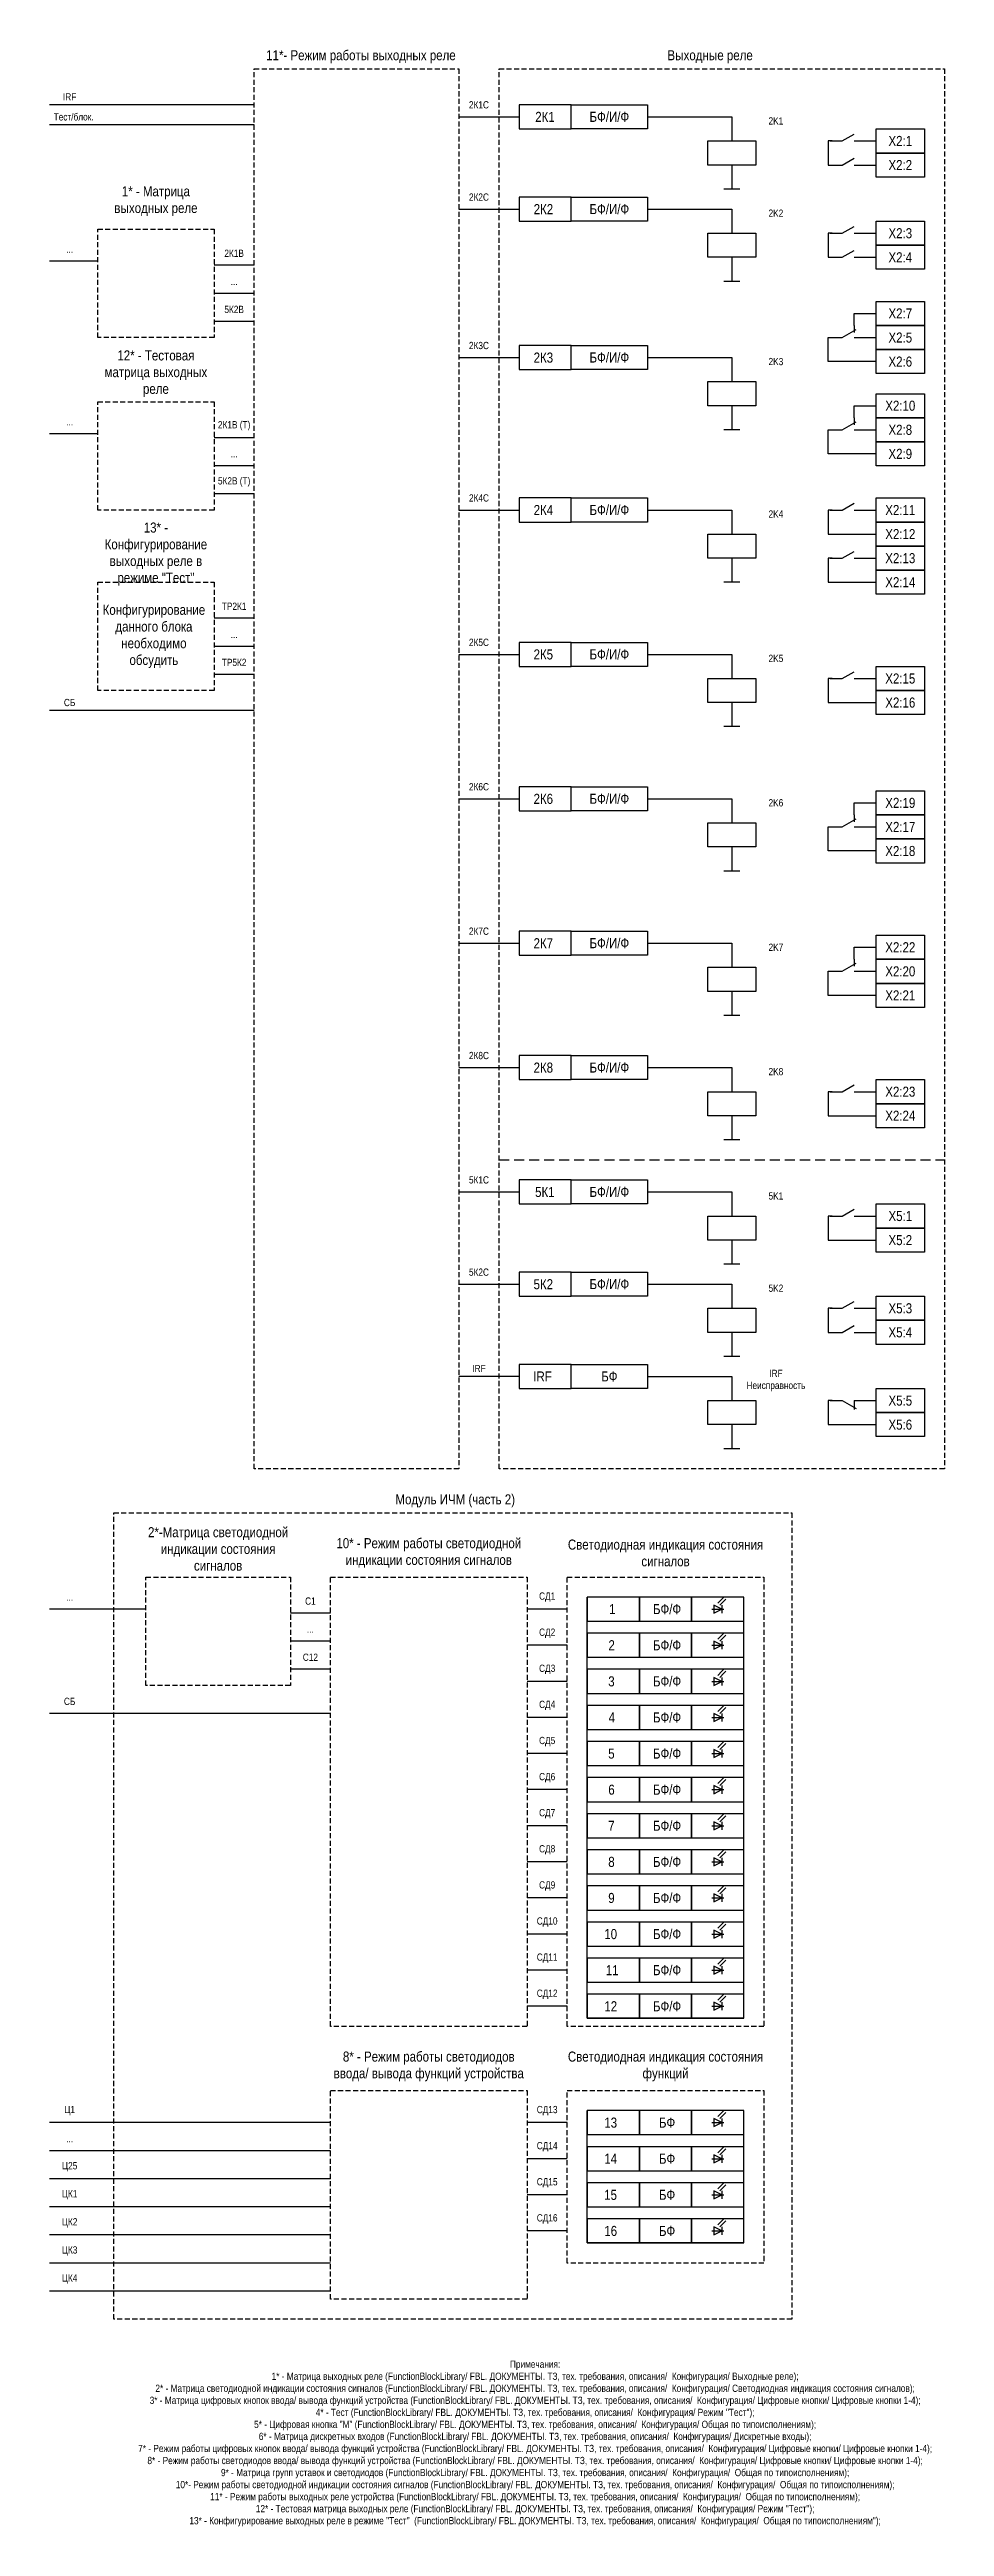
# Model space of a CAD drawing. Header units: millimetres. Extents: x -6343 to 676, y -1039 to 887.
# Drawn here: x -5547 to -5324, y -146 to 472 of the extents above; entities that cross this region are included whole.
import ezdxf
from ezdxf.enums import TextEntityAlignment as Align

# ---------------------------------------------------------------- set-up
doc = ezdxf.new("R2010")
doc.units = ezdxf.units.MM
doc.linetypes.add('штриховая2', pattern=[0.375, 0.25, -0.125])
doc.layers.add('Основная', color=7, linetype='Continuous')
doc.styles.add('1.8_Gost_RD', font='ARIALN.TTF', dxfattribs={"height": 1.8})
doc.styles.add('2.5_Gost_RD', font='ARIALN.TTF', dxfattribs={"height": 2.5})
doc.styles.add('Вывод', font='ARIALN.TTF', dxfattribs={"height": 2.5})
doc.styles.add('Компонент', font='ARIALN.TTF', dxfattribs={"height": 3.5})

msp = doc.modelspace()

# ---------------------------------------------------------------- texts
at = {"ltscale": 100, "attachment_point": 5}
for s, insert, char_height, width, style in [('\\pi2.19125;{\\C7;11*- Режим работы выходных реле}', (-5470.5, 470), 2.5, 51, '2.5_Gost_RD'), ('\\pi2.19125;{\\C7;Выходные реле}', (-5383.5, 470), 2.5, 51, '2.5_Gost_RD'), ('IRF', (-5542, 460), 1.8, 9, '1.8_Gost_RD'), ('2К1С', (-5440, 458), 1.8, 9, '1.8_Gost_RD'), ('Тест/блок.', (-5541, 455), 1.8, 9, '1.8_Gost_RD'), ('{\\C7;БФ/И/Ф}', (-5407.5, 455), 2.5, 19, '2.5_Gost_RD'), ('2K1', (-5366, 454), 1.8, 18.5, '1.8_Gost_RD'), ('1* - Матрица выходных реле', (-5520.5, 434), 2.5, 29, '2.5_Gost_RD'), ('2К2С', (-5440, 435), 1.8, 9, '1.8_Gost_RD'), ('{\\C7;БФ/И/Ф}', (-5407.5, 432), 2.5, 19, '2.5_Gost_RD'), ('2K2', (-5366, 431), 1.8, 18.5, '1.8_Gost_RD'), ('...', (-5542, 422), 1.8, 9, '1.8_Gost_RD'), ('2К1В', (-5501, 421), 1.8, 9, '1.8_Gost_RD'), ('5К2В', (-5501, 407), 1.8, 9, '1.8_Gost_RD'), ('...', (-5501, 414), 1.8, 9, '1.8_Gost_RD'), ('12* - Тестовая матрица выходных реле', (-5520.5, 391), 2.5, 29, '2.5_Gost_RD'), ('2К3С', (-5440, 398), 1.8, 9, '1.8_Gost_RD'), ('{\\C7;БФ/И/Ф}', (-5407.5, 395), 2.5, 25.2291, '2.5_Gost_RD'), ('2K3', (-5366, 394), 1.8, 18.5, '1.8_Gost_RD'), ('...', (-5542, 379), 1.8, 9, '1.8_Gost_RD'), ('2К1В (Т)', (-5501, 378), 1.8, 9, '1.8_Gost_RD'), ('5К2В (Т)', (-5501, 364), 1.8, 12.3385, '1.8_Gost_RD'), ('...', (-5501, 371), 1.8, 9, '1.8_Gost_RD'), ('2К4С', (-5440, 360), 1.8, 9, '1.8_Gost_RD'), ('{\\C7;БФ/И/Ф}', (-5407.5, 357), 2.5, 19, '2.5_Gost_RD'), ('2K4', (-5366, 356), 1.8, 18.5, '1.8_Gost_RD'), ('2К5С', (-5440, 324), 1.8, 9, '1.8_Gost_RD'), ('{\\C7;БФ/И/Ф}', (-5407.5, 321), 2.5, 19, '2.5_Gost_RD'), ('2K5', (-5366, 320), 1.8, 18.5, '1.8_Gost_RD'), ('СБ', (-5542, 309), 1.8, 9, '1.8_Gost_RD'), ('2К6С', (-5440, 288), 1.8, 9, '1.8_Gost_RD'), ('{\\C7;БФ/И/Ф}', (-5407.5, 285), 2.5, 19, '2.5_Gost_RD'), ('2K6', (-5366, 284), 1.8, 18.5, '1.8_Gost_RD'), ('2К7С', (-5440, 252), 1.8, 9, '1.8_Gost_RD'), ('{\\C7;БФ/И/Ф}', (-5407.5, 249), 2.5, 19, '2.5_Gost_RD'), ('2K7', (-5366, 248), 1.8, 18.5, '1.8_Gost_RD'), ('2К8С', (-5440, 221), 1.8, 9, '1.8_Gost_RD'), ('{\\C7;БФ/И/Ф}', (-5407.5, 218), 2.5, 19, '2.5_Gost_RD'), ('2K8', (-5366, 217), 1.8, 18.5, '1.8_Gost_RD'), ('5К1С', (-5440, 190), 1.8, 9, '1.8_Gost_RD'), ('{\\C7;БФ/И/Ф}', (-5407.5, 187), 2.5, 19, '2.5_Gost_RD'), ('5K1', (-5366, 186), 1.8, 18.5, '1.8_Gost_RD'), ('5К2С', (-5440, 167), 1.8, 9, '1.8_Gost_RD'), ('{\\C7;БФ/И/Ф}', (-5407.5, 164), 2.5, 19, '2.5_Gost_RD'), ('5K2', (-5366, 163), 1.8, 18.5, '1.8_Gost_RD'), ('IRF', (-5440, 143), 1.8, 9, '1.8_Gost_RD'), ('{\\C7;БФ}', (-5407.5, 141), 2.5, 19, '2.5_Gost_RD'), ('IRF\\PНеисправность', (-5366, 140), 1.8, 18.5, '1.8_Gost_RD'), ('\\pi2.19125;{\\C7;Модуль ИЧМ (часть 2)}', (-5447, 110), 2.5, 170, '2.5_Gost_RD'), ('{\\C7;2*-Матрица светодиодной индикации состояния сигналов}', (-5505, 98), 2.5, 36, '2.5_Gost_RD'), ('{\\C7;10* - Режим работы светодиодной индикации состояния сигналов}', (-5452.5, 97), 2.5, 49, '2.5_Gost_RD'), ('{\\C7;Светодиодная индикация состояния сигналов}', (-5393.5, 97), 2.5, 49, '2.5_Gost_RD'), ('СД1', (-5423, 86), 1.8, 9, '1.8_Gost_RD'), ('...', (-5542, 86), 1.8, 9, '1.8_Gost_RD'), ('С1', (-5482, 85), 1.8, 9, '1.8_Gost_RD'), ('...', (-5482, 78), 1.8, 9, '1.8_Gost_RD'), ('СД2', (-5423, 77), 1.8, 9, '1.8_Gost_RD'), ('С12', (-5482, 71), 1.8, 9, '1.8_Gost_RD'), ('СД3', (-5423, 68), 1.8, 9, '1.8_Gost_RD'), ('СБ', (-5542, 60), 1.8, 9, '1.8_Gost_RD'), ('СД4', (-5423, 59), 1.8, 9, '1.8_Gost_RD'), ('СД5', (-5423, 50), 1.8, 9, '1.8_Gost_RD'), ('СД6', (-5423, 41), 1.8, 9, '1.8_Gost_RD'), ('СД7', (-5423, 32), 1.8, 9, '1.8_Gost_RD'), ('СД8', (-5423, 23), 1.8, 9, '1.8_Gost_RD'), ('СД9', (-5423, 14), 1.8, 9, '1.8_Gost_RD'), ('СД10', (-5423, 5), 1.8, 9, '1.8_Gost_RD'), ('СД11', (-5423, -4), 1.8, 9, '1.8_Gost_RD'), ('СД12', (-5423, -13), 1.8, 9, '1.8_Gost_RD'), ('{\\C7;8* - Режим работы светодиодов ввода/ вывода функций устройства}', (-5452.5, -31), 2.5, 49, '2.5_Gost_RD'), ('{\\C7;Светодиодная индикация состояния функций}', (-5393.5, -31), 2.5, 49, '2.5_Gost_RD'), ('Ц1', (-5542, -42), 1.8, 9, '1.8_Gost_RD'), ('СД13', (-5423, -42), 1.8, 9, '1.8_Gost_RD'), ('Ц25', (-5542, -56), 1.8, 9, '1.8_Gost_RD'), ('...', (-5542, -49), 1.8, 9, '1.8_Gost_RD'), ('СД14', (-5423, -51), 1.8, 9, '1.8_Gost_RD'), ('СД15', (-5423, -60), 1.8, 9, '1.8_Gost_RD'), ('ЦК1', (-5542, -63), 1.8, 9, '1.8_Gost_RD'), ('СД16', (-5423, -69), 1.8, 9, '1.8_Gost_RD'), ('ЦК2', (-5542, -70), 1.8, 9, '1.8_Gost_RD'), ('ЦК3', (-5542, -77), 1.8, 9, '1.8_Gost_RD'), ('ЦК4', (-5542, -84), 1.8, 9, '1.8_Gost_RD'), ('Примечания:\\P1* - Матрица выходных реле (FunctionBlockLibrary/ FBL. ДОКУМЕНТЫ. ТЗ, тех. требования, описания/  Конфигурация/ Выходные реле);\\P2* - Матрица светодиодной индикации состояния сигналов (FunctionBlockLibrary/ FBL. ДОКУМЕНТЫ. ТЗ, тех. требования, описания/  Конфигурация/ Светодиодная индикация состояния сигналов);\\P{\\C7;3* - Матрица цифровых кнопок ввода/ вывода функций устройства }(FunctionBlockLibrary/ FBL. ДОКУМЕНТЫ. ТЗ, тех. требования, описания/  Конфигурация/ Цифровые кнопки/ Цифровые кнопки 1-4);\\P{\\C7;4* - Тест }(FunctionBlockLibrary/ FBL. ДОКУМЕНТЫ. ТЗ, тех. требования, описания/  Конфигурация/ Режим "Тест");\\P{\\C7;5* - Цифровая кнопка "М" }(FunctionBlockLibrary/ FBL. ДОКУМЕНТЫ. ТЗ, тех. требования, описания/  Конфигурация/ Общая по типоисполнениям);\\P{\\C7;6* - Матрица дискретных входов }(FunctionBlockLibrary/ FBL. ДОКУМЕНТЫ. ТЗ, тех. требования, описания/  Конфигурация/ Дискретные входы);\\P{\\C7;7* - Режим работы цифровых кнопок ввода/ вывода функций устройства }(FunctionBlockLibrary/ FBL. ДОКУМЕНТЫ. ТЗ, тех. требования, описания/  Конфигурация/ Цифровые кнопки/ Цифровые кнопки 1-4);\\P{\\C7;8* - Режим работы светодиодов ввода/ вывода функций устройства }(FunctionBlockLibrary/ FBL. ДОКУМЕНТЫ. ТЗ, тех. требования, описания/  Конфигурация/ Цифровые кнопки/ Цифровые кнопки 1-4);\\P{\\C7;9* - Матрица групп уставок и светодиодов }(FunctionBlockLibrary/ FBL. ДОКУМЕНТЫ. ТЗ, тех. требования, описания/  Конфигурация/  Общая по типоисполнениям);\\P10*- {\\C7;Режим работы светодиодной индикации состояния сигналов }(FunctionBlockLibrary/ FBL. ДОКУМЕНТЫ. ТЗ, тех. требования, описания/  Конфигурация/  Общая по типоисполнениям);\\P11* {\\C7;- Режим работы выходных реле устройства }(FunctionBlockLibrary/ FBL. ДОКУМЕНТЫ. ТЗ, тех. требования, описания/  Конфигурация/  Общая по типоисполнениям);\\P12* - Тестовая матрица выходных реле (FunctionBlockLibrary/ FBL. ДОКУМЕНТЫ. ТЗ, тех. требования, описания/  Конфигурация/ Режим "Тест");\\P13* - Конфигурирование выходных реле в режиме "Тест"  (FunctionBlockLibrary/ FBL. ДОКУМЕНТЫ. ТЗ, тех. требования, описания/  Конфигурация/  Общая по типоисполнениям");', (-5426, -125), 1.8, 206, '1.8_Gost_RD')]:
    msp.add_mtext(s, dxfattribs=dict(at, insert=insert, char_height=char_height, width=width, style=style))
at = {"color": 1, "ltscale": 100, "attachment_point": 5}
for s, insert, char_height, width, style in [('13* - Конфигурирование выходных реле в режиме "Тест"', (-5520.5, 346), 2.5, 32.2051, '2.5_Gost_RD'), ('ТР2К1', (-5501, 333), 1.8, 9, '1.8_Gost_RD'), ('...', (-5501, 326), 1.8, 9, '1.8_Gost_RD'), ('ТР5К2', (-5501, 319), 1.8, 9, '1.8_Gost_RD')]:
    msp.add_mtext(s, dxfattribs=dict(at, insert=insert, char_height=char_height, width=width, style=style))
at = {"color": 2, "ltscale": 100, "insert": (-5521, 325.5), "char_height": 2.5, "width": 28, "attachment_point": 5, "style": '2.5_Gost_RD'}
msp.add_mtext('Конфигурирование данного блока необходимо обсудить', dxfattribs=at)
at = {"layer": 'Основная', "style": 'Вывод'}
for tag, p in [('X2:1', (-5335, 449)), ('X2:2', (-5335, 443)), ('X2:3', (-5335, 426)), ('X2:4', (-5335, 420)), ('X2:7', (-5335, 406)), ('X2:5', (-5335, 400)), ('X2:6', (-5335, 394)), ('X2:10', (-5335, 383)), ('X2:8', (-5335, 377)), ('X2:9', (-5335, 371)), ('X2:11', (-5335, 357)), ('X2:12', (-5335, 351)), ('X2:13', (-5335, 345)), ('X2:14', (-5335, 339)), ('X2:15', (-5335, 315)), ('X2:16', (-5335, 309)), ('X2:19', (-5335, 284)), ('X2:17', (-5335, 278)), ('X2:18', (-5335, 272)), ('X2:22', (-5335, 248)), ('X2:20', (-5335, 242)), ('X2:21', (-5335, 236)), ('X2:23', (-5335, 212)), ('X2:24', (-5335, 206)), ('X5:1', (-5335, 181)), ('X5:2', (-5335, 175)), ('X5:3', (-5335, 158)), ('X5:4', (-5335, 152)), ('X5:5', (-5335, 135)), ('X5:6', (-5335, 129))]:
    msp.add_attdef(tag, text='1', height=2.5, dxfattribs=at).set_placement(p, align=Align.MIDDLE_CENTER)

# ---------------------------------------------------------------- blocks, each defined once
blk = doc.blocks.new('*U98')
at = {"layer": 'Основная'}
for p, q in [((0, 0), (39, 0)), ((0, -33), (0, 0)), ((39, -33), (39, 0)), ((0, -33), (39, -33))]:
    blk.add_line(p, q, dxfattribs=at)
at = {"layer": 'Основная', "style": 'Компонент'}
blk.add_attdef('ОУ', text='', height=3.5, dxfattribs=at).set_placement((19, 3), align=Align.MIDDLE_CENTER)
blk = doc.blocks.new('*U86')
blk.add_lwpolyline([(0, 3), (-13, 3), (-13, -3), (0, -3)], close=True)
at = {"layer": 'Основная'}
for tag, height, style, p in [('ОУ', 3.5, 'Компонент', (-3, 6)), ('В', 2.5, 'Вывод', (-6.78, 0))]:
    blk.add_attdef(tag, text='', height=height, dxfattribs=dict(at, style=style)).set_placement(p, align=Align.MIDDLE_CENTER)
blk = doc.blocks.new('*U84')
blk.add_lwpolyline([(0, 3), (-13, 3), (-13, -3), (0, -3)], close=True)
at = {"layer": 'Основная'}
for tag, height, style, p in [('ОУ', 3.5, 'Компонент', (-3, 6)), ('В', 2.5, 'Вывод', (-5.78, 0))]:
    blk.add_attdef(tag, text='', height=height, dxfattribs=dict(at, style=style)).set_placement(p, align=Align.MIDDLE_CENTER)
blk = doc.blocks.new('*U85')
at = {"ltscale": 0.35}
for p, q in [((-2, 2), (-2, -2)), ((2, 0), (-2, 2)), ((-2, -2), (2, 0)), ((2, 2), (2, -2))]:
    blk.add_line(p, q, dxfattribs=at)
at = {"ltscale": 0.25}
for points in [[(0, 3), (2, 5), (3, 6)], [(1, 2), (3, 4), (4, 5)]]:
    blk.add_lwpolyline(points, dxfattribs=at)
at = {"layer": 'Основная', "color": 0}
blk.add_line((-3, 0), (3, 0), dxfattribs=at)
at = {"layer": 'Основная'}
for tag, height, style, p in [('ОУ', 3.5, 'Компонент', (0, 8)), ('В2', 2.5, 'Вывод', (-6, -2)), ('В1', 2.5, 'Вывод', (6, -2))]:
    blk.add_attdef(tag, text='', height=height, dxfattribs=dict(at, style=style)).set_placement(p, align=Align.MIDDLE_CENTER)
blk = doc.blocks.new('*U87')
at = {"layer": 'Основная'}
for p, q in [((0, 0), (39, 0)), ((0, -105), (0, 0)), ((39, -105), (39, 0)), ((0, -105), (39, -105))]:
    blk.add_line(p, q, dxfattribs=at)
at = {"layer": 'Основная', "style": 'Компонент'}
blk.add_attdef('ОУ', text='', height=3.5, dxfattribs=at).set_placement((19, 3), align=Align.MIDDLE_CENTER)
blk = doc.blocks.new('*U100')
at = {"layer": 'Основная', "color": 0}
for p, q in [((-9, 0), (-3, 0)), ((3, 0), (9, 0))]:
    blk.add_line(p, q, dxfattribs=at)
at = {"layer": 'Основная'}
blk.add_lwpolyline([(-3, 6), (3, 6), (3, -6), (-3, -6)], close=True, dxfattribs=at)
for tag, height, style, p in [('ОУ', 3.5, 'Компонент', (-6, 11)), ('В2', 2.5, 'Вывод', (-7, -2)), ('В1', 2.5, 'Вывод', (7, -2))]:
    blk.add_attdef(tag, text='', height=height, dxfattribs=dict(at, style=style)).set_placement(p, align=Align.MIDDLE_CENTER)
blk = doc.blocks.new('*U99')
at = {"layer": 'Основная', "color": 0}
for p, q in [((-9, 0), (-3, 0)), ((3, 0), (9, 0))]:
    blk.add_line(p, q, dxfattribs=at)
at = {"layer": 'Основная'}
blk.add_lwpolyline([(-3, 6), (3, 6), (3, -6), (-3, -6)], close=True, dxfattribs=at)
for tag, height, style, p in [('ОУ', 3.5, 'Компонент', (-6, 8)), ('В2', 2.5, 'Вывод', (-7, -2)), ('В1', 2.5, 'Вывод', (7, -2))]:
    blk.add_attdef(tag, text='', height=height, dxfattribs=dict(at, style=style)).set_placement(p, align=Align.MIDDLE_CENTER)
blk = doc.blocks.new('*U77')
at = {"layer": 'Основная', "color": 0}
blk.add_line((0, 0), (6, 3.4), dxfattribs=at)
blk = doc.blocks.new('*U101')
at = {"layer": 'Основная', "color": 0}
for p, q in [((-9, 0), (-3, 0)), ((3, 0), (9, 0))]:
    blk.add_line(p, q, dxfattribs=at)
at = {"layer": 'Основная', "ltscale": 0.25}
blk.add_blockref('*U77', (-3, 0), dxfattribs=at)
at = {"layer": 'Основная'}
for tag, height, style, p in [('ОУ', 3.5, 'Компонент', (2, 10)), ('В2', 2.5, 'Вывод', (6, 4)), ('В1', 2.5, 'Вывод', (14, 6))]:
    blk.add_attdef(tag, text='', height=height, dxfattribs=dict(at, style=style)).set_placement(p, align=Align.MIDDLE_CENTER)
blk = doc.blocks.new('*U78')
at = {"layer": 'Основная', "color": 0}
blk.add_line((0, 0), (7, -4), dxfattribs=at)
at = {"layer": 'Основная', "ltscale": 0.35}
blk.add_line((6, 0), (6, -4.5), dxfattribs=at)
blk = doc.blocks.new('*U88')
at = {"layer": 'Основная', "color": 0}
for p, q in [((-9, 0), (-3, 0)), ((3, 0), (9, 0))]:
    blk.add_line(p, q, dxfattribs=at)
at = {"layer": 'Основная', "ltscale": 0.25}
blk.add_blockref('*U78', (-3, 0), dxfattribs=at)
at = {"layer": 'Основная'}
for tag, height, style, p in [('ОУ', 3.5, 'Компонент', (2, 10)), ('В2', 2.5, 'Вывод', (6, 4)), ('В1', 2.5, 'Вывод', (14, 6))]:
    blk.add_attdef(tag, text='', height=height, dxfattribs=dict(at, style=style)).set_placement(p, align=Align.MIDDLE_CENTER)
blk = doc.blocks.new('*U79')
at = {"layer": 'Основная', "color": 0}
blk.add_line((0, 0), (7, 4), dxfattribs=at)
at = {"layer": 'Основная', "ltscale": 0.35}
blk.add_line((6, 6), (6, 2.5), dxfattribs=at)

# ---------------------------------------------------------------- linework, layer by layer
at = {"ltscale": 100}
for p, q in [((-5496, 458), (-5547, 458)), ((-5496, 453), (-5547, 453)), ((-5445, 455), (-5430, 455)), ((-5398, 455), (-5377, 455)), ((-5352, 449), (-5353, 449)), ((-5353, 449), (-5353, 443)), ((-5344, 449), (-5341, 449)), ((-5353, 443), (-5352, 443)), ((-5344, 443), (-5341, 443)), ((-5375, 437), (-5379, 437)), ((-5445, 432), (-5430, 432)), ((-5398, 432), (-5377, 432)), ((-5352, 426), (-5353, 426)), ((-5353, 426), (-5353, 420)), ((-5353, 420), (-5352, 420)), ((-5344, 426), (-5341, 426)), ((-5344, 420), (-5341, 420)), ((-5535, 419), (-5547, 419)), ((-5496, 418), (-5506, 418)), ((-5375, 414), (-5379, 414)), ((-5496, 411), (-5506, 411)), ((-5496, 404), (-5506, 404)), ((-5346.5, 406), (-5341, 406)), ((-5346.5, 403), (-5346.5, 406)), ((-5353, 400), (-5352, 400)), ((-5353, 394), (-5353, 400)), ((-5344, 400), (-5341, 400)), ((-5445, 395), (-5430, 395)), ((-5398, 395), (-5377, 395)), ((-5341, 394), (-5353, 394)), ((-5346.5, 383), (-5341, 383)), ((-5346.5, 380), (-5346.5, 383)), ((-5375, 377), (-5379, 377)), ((-5353, 377), (-5352, 377)), ((-5353, 371), (-5353, 377)), ((-5344, 377), (-5341, 377)), ((-5535, 376), (-5547, 376)), ((-5496, 375), (-5506, 375)), ((-5341, 371), (-5353, 371)), ((-5496, 368), (-5506, 368)), ((-5496, 361), (-5506, 361)), ((-5445, 357), (-5430, 357)), ((-5398, 357), (-5377, 357)), ((-5352, 357), (-5353, 357)), ((-5353, 357), (-5353, 351)), ((-5344, 357), (-5341, 357)), ((-5353, 351), (-5341, 351)), ((-5352, 345), (-5353, 345)), ((-5353, 345), (-5353, 339)), ((-5344, 345), (-5341, 345)), ((-5375, 339), (-5379, 339)), ((-5353, 339), (-5341, 339)), ((-5445, 321), (-5430, 321)), ((-5398, 321), (-5377, 321)), ((-5352, 315), (-5353, 315)), ((-5353, 315), (-5353, 309)), ((-5344, 315), (-5341, 315)), ((-5353, 309), (-5341, 309)), ((-5496, 307), (-5547, 307)), ((-5375, 303), (-5379, 303)), ((-5445, 285), (-5430, 285)), ((-5398, 285), (-5377, 285)), ((-5353, 278), (-5352, 278)), ((-5353, 272), (-5353, 278)), ((-5346.5, 284), (-5341, 284)), ((-5346.5, 281), (-5346.5, 284)), ((-5344, 278), (-5341, 278)), ((-5341, 272), (-5353, 272)), ((-5375, 267), (-5379, 267)), ((-5445, 249), (-5430, 249)), ((-5398, 249), (-5377, 249)), ((-5346.5, 248), (-5341, 248)), ((-5346.5, 245), (-5346.5, 248)), ((-5353, 242), (-5352, 242)), ((-5353, 236), (-5353, 242)), ((-5344, 242), (-5341, 242)), ((-5341, 236), (-5353, 236)), ((-5375, 231), (-5379, 231)), ((-5445, 218), (-5430, 218)), ((-5398, 218), (-5377, 218)), ((-5352, 212), (-5353, 212)), ((-5353, 212), (-5353, 206)), ((-5344, 212), (-5341, 212)), ((-5353, 206), (-5341, 206)), ((-5375, 200), (-5379, 200)), ((-5445, 187), (-5430, 187)), ((-5398, 187), (-5377, 187)), ((-5352, 181), (-5353, 181)), ((-5353, 181), (-5353, 175)), ((-5344, 181), (-5341, 181)), ((-5353, 175), (-5341, 175)), ((-5375, 169), (-5379, 169)), ((-5445, 164), (-5430, 164)), ((-5398, 164), (-5377, 164)), ((-5352, 158), (-5353, 158)), ((-5353, 158), (-5353, 152)), ((-5344, 158), (-5341, 158)), ((-5353, 152), (-5352, 152)), ((-5344, 152), (-5341, 152)), ((-5375, 146), (-5379, 146)), ((-5430, 141), (-5445, 141)), ((-5398, 141), (-5377, 141)), ((-5352, 135), (-5353, 135)), ((-5353, 135), (-5353, 129)), ((-5344, 135), (-5341, 135)), ((-5353, 129), (-5352, 129)), ((-5353, 129), (-5341, 129)), ((-5375, 123), (-5379, 123)), ((-5523, 83), (-5547, 83)), ((-5477, 82), (-5487, 82)), ((-5418, 83), (-5428, 83)), ((-5477, 75), (-5487, 75)), ((-5477, 68), (-5487, 68)), ((-5418, 74), (-5428, 74)), ((-5418, 65), (-5428, 65)), ((-5477, 57), (-5547, 57)), ((-5418, 56), (-5428, 56)), ((-5418, 47), (-5428, 47)), ((-5418, 38), (-5428, 38)), ((-5418, 29), (-5428, 29)), ((-5418, 20), (-5428, 20)), ((-5418, 11), (-5428, 11)), ((-5418, 2), (-5428, 2)), ((-5418, -7), (-5428, -7)), ((-5418, -16), (-5428, -16)), ((-5477, -45), (-5547, -45)), ((-5418, -45), (-5428, -45)), ((-5477, -52), (-5547, -52)), ((-5418, -54), (-5428, -54)), ((-5477, -59), (-5547, -59)), ((-5477, -66), (-5547, -66)), ((-5418, -63), (-5428, -63)), ((-5477, -73), (-5547, -73)), ((-5418, -72), (-5428, -72)), ((-5477, -80), (-5547, -80)), ((-5477, -87), (-5547, -87))]:
    msp.add_line(p, q, dxfattribs=at)
at = {"color": 1, "ltscale": 100}
for p, q in [((-5496, 330), (-5506, 330)), ((-5496, 323), (-5506, 323)), ((-5496, 316), (-5506, 316))]:
    msp.add_line(p, q, dxfattribs=at)
at = {"linetype": 'штриховая2', "ltscale": 10}
msp.add_line((-5435, 195), (-5324, 195), dxfattribs=at)
at = {"color": 7, "linetype": 'штриховая2', "ltscale": 5}
for points in [[(-5496, 467), (-5445, 467), (-5445, 118), (-5496, 118)], [(-5435, 467), (-5324, 467), (-5324, 118), (-5435, 118)], [(-5535, 427), (-5506, 427), (-5506, 400), (-5535, 400)], [(-5535, 384), (-5506, 384), (-5506, 357), (-5535, 357)], [(-5531, 107), (-5362, 107), (-5362, -94), (-5531, -94)], [(-5523, 91), (-5487, 91), (-5487, 64), (-5523, 64)], [(-5477, 91), (-5428, 91), (-5428, -21), (-5477, -21)], [(-5418, 91), (-5369, 91), (-5369, -21), (-5418, -21)], [(-5477, -37), (-5428, -37), (-5428, -89), (-5477, -89)], [(-5418, -37), (-5369, -37), (-5369, -80), (-5418, -80)]]:
    msp.add_lwpolyline(points, close=True, dxfattribs=at)
at = {"ltscale": 100}
for points in [[(-5417, 458), (-5398, 458), (-5398, 452), (-5417, 452)], [(-5417, 435), (-5398, 435), (-5398, 429), (-5417, 429)], [(-5417, 398), (-5398, 398), (-5398, 392), (-5417, 392)], [(-5417, 360), (-5398, 360), (-5398, 354), (-5417, 354)], [(-5417, 324), (-5398, 324), (-5398, 318), (-5417, 318)], [(-5417, 288), (-5398, 288), (-5398, 282), (-5417, 282)], [(-5417, 252), (-5398, 252), (-5398, 246), (-5417, 246)], [(-5417, 221), (-5398, 221), (-5398, 215), (-5417, 215)], [(-5417, 190), (-5398, 190), (-5398, 184), (-5417, 184)], [(-5417, 167), (-5398, 167), (-5398, 161), (-5417, 161)], [(-5417, 144), (-5398, 144), (-5398, 138), (-5417, 138)]]:
    msp.add_lwpolyline(points, close=True, dxfattribs=at)
for points in [[(-5341, 452), (-5329, 452), (-5329, 446), (-5341, 446)], [(-5341, 446), (-5329, 446), (-5329, 440), (-5341, 440)], [(-5341, 429), (-5329, 429), (-5329, 423), (-5341, 423)], [(-5341, 423), (-5329, 423), (-5329, 417), (-5341, 417)], [(-5341, 409), (-5329, 409), (-5329, 403), (-5341, 403)], [(-5341, 403), (-5329, 403), (-5329, 397), (-5341, 397)], [(-5341, 397), (-5329, 397), (-5329, 391), (-5341, 391)], [(-5341, 386), (-5329, 386), (-5329, 380), (-5341, 380)], [(-5341, 380), (-5329, 380), (-5329, 374), (-5341, 374)], [(-5341, 374), (-5329, 374), (-5329, 368), (-5341, 368)], [(-5341, 360), (-5329, 360), (-5329, 354), (-5341, 354)], [(-5341, 354), (-5329, 354), (-5329, 348), (-5341, 348)], [(-5341, 348), (-5329, 348), (-5329, 342), (-5341, 342)], [(-5341, 342), (-5329, 342), (-5329, 336), (-5341, 336)], [(-5341, 318), (-5329, 318), (-5329, 312), (-5341, 312)], [(-5341, 312), (-5329, 312), (-5329, 306), (-5341, 306)], [(-5341, 287), (-5329, 287), (-5329, 281), (-5341, 281)], [(-5341, 281), (-5329, 281), (-5329, 275), (-5341, 275)], [(-5341, 275), (-5329, 275), (-5329, 269), (-5341, 269)], [(-5341, 251), (-5329, 251), (-5329, 245), (-5341, 245)], [(-5341, 245), (-5329, 245), (-5329, 239), (-5341, 239)], [(-5341, 239), (-5329, 239), (-5329, 233), (-5341, 233)], [(-5341, 215), (-5329, 215), (-5329, 209), (-5341, 209)], [(-5341, 209), (-5329, 209), (-5329, 203), (-5341, 203)], [(-5341, 184), (-5329, 184), (-5329, 178), (-5341, 178)], [(-5341, 178), (-5329, 178), (-5329, 172), (-5341, 172)], [(-5341, 161), (-5329, 161), (-5329, 155), (-5341, 155)], [(-5341, 155), (-5329, 155), (-5329, 149), (-5341, 149)], [(-5341, 138), (-5329, 138), (-5329, 132), (-5341, 132)], [(-5341, 132), (-5329, 132), (-5329, 126), (-5341, 126)]]:
    msp.add_lwpolyline(points, close=True)
at = {"color": 1, "linetype": 'штриховая2', "ltscale": 5}
msp.add_lwpolyline([(-5535, 339), (-5506, 339), (-5506, 312), (-5535, 312)], close=True, dxfattribs=at)
at = {"layer": 'Основная', "color": 0}
for p, q in [((-5352.5, 400), (-5349.5, 400)), ((-5346.5, 400), (-5343.5, 400)), ((-5352.5, 377), (-5349.5, 377)), ((-5346.5, 377), (-5343.5, 377))]:
    msp.add_line(p, q, dxfattribs=at)
at = {"layer": 'Основная'}
for p, q in [((-5352.5, 278), (-5349.5, 278)), ((-5346.5, 278), (-5343.5, 278)), ((-5352.5, 242), (-5349.5, 242)), ((-5346.5, 242), (-5343.5, 242))]:
    msp.add_line(p, q, dxfattribs=at)

# ---------------------------------------------------------------- block references
at = {"ltscale": 0.35, "rotation": 270}
for name, p in [('*U99', (-5377, 446)), ('*U99', (-5377, 423)), ('*U99', (-5377, 386)), ('*U99', (-5377, 348)), ('*U99', (-5377, 312)), ('*U99', (-5377, 276)), ('*U99', (-5377, 240)), ('*U99', (-5377, 209)), ('*U99', (-5377, 178)), ('*U99', (-5377, 155)), ('*U100', (-5377, 132))]:
    msp.add_blockref(name, p, dxfattribs=at)
at = {"ltscale": 0.35, "xscale": 0.5, "yscale": 0.5, "zscale": 0.5}
for p in [(-5380.5, 83), (-5380.5, 74), (-5380.5, 65), (-5380.5, 56), (-5380.5, 47), (-5380.5, 38), (-5380.5, 29), (-5380.5, 20), (-5380.5, 11), (-5380.5, 2), (-5380.5, -7), (-5380.5, -16), (-5380.5, -45), (-5380.5, -54), (-5380.5, -63), (-5380.5, -72)]:
    msp.add_blockref('*U85', p, dxfattribs=at)
at = {"layer": 'Основная', "ltscale": 0.25}
ref = msp.add_blockref('*U86', (-5417, 455), dxfattribs=at)
ref.add_attrib('В', '2К1', dxfattribs={"height": 2.5, "style": 'Вывод'}).set_placement((-5423.55, 455), align=Align.MIDDLE_CENTER)
at = {"layer": 'Основная', "ltscale": 0.25, "xscale": 0.5, "yscale": 0.5, "zscale": 0.5}
for name, p in [('*U101', (-5348, 449)), ('*U101', (-5348, 443)), ('*U101', (-5348, 426)), ('*U101', (-5348, 420)), ('*U79', (-5349.5, 400)), ('*U79', (-5349.5, 377)), ('*U101', (-5348, 357)), ('*U101', (-5348, 345)), ('*U101', (-5348, 315)), ('*U79', (-5349.5, 278)), ('*U79', (-5349.5, 242)), ('*U101', (-5348, 212)), ('*U101', (-5348, 181)), ('*U101', (-5348, 158)), ('*U101', (-5348, 152)), ('*U88', (-5348, 135))]:
    msp.add_blockref(name, p, dxfattribs=at)
at = {"layer": 'Основная', "ltscale": 0.25}
ref = msp.add_blockref('*U86', (-5417, 432), dxfattribs=at)
ref.add_attrib('В', '2К2', dxfattribs={"height": 2.5, "style": 'Вывод'}).set_placement((-5423.93, 432), align=Align.MIDDLE_CENTER)
ref = msp.add_blockref('*U86', (-5417, 395), dxfattribs=at)
ref.add_attrib('В', '2К3', dxfattribs={"height": 2.5, "style": 'Вывод'}).set_placement((-5423.94, 395), align=Align.MIDDLE_CENTER)
ref = msp.add_blockref('*U86', (-5417, 357), dxfattribs=at)
ref.add_attrib('В', '2К4', dxfattribs={"height": 2.5, "style": 'Вывод'}).set_placement((-5423.94, 357), align=Align.MIDDLE_CENTER)
ref = msp.add_blockref('*U86', (-5417, 321), dxfattribs=at)
ref.add_attrib('В', '2К5', dxfattribs={"height": 2.5, "style": 'Вывод'}).set_placement((-5423.96, 321), align=Align.MIDDLE_CENTER)
ref = msp.add_blockref('*U86', (-5417, 285), dxfattribs=at)
ref.add_attrib('В', '2К6', dxfattribs={"height": 2.5, "style": 'Вывод'}).set_placement((-5423.96, 285), align=Align.MIDDLE_CENTER)
ref = msp.add_blockref('*U86', (-5417, 249), dxfattribs=at)
ref.add_attrib('В', '2К7', dxfattribs={"height": 2.5, "style": 'Вывод'}).set_placement((-5423.96, 249), align=Align.MIDDLE_CENTER)
ref = msp.add_blockref('*U86', (-5417, 218), dxfattribs=at)
ref.add_attrib('В', '2К8', dxfattribs={"height": 2.5, "style": 'Вывод'}).set_placement((-5423.96, 218), align=Align.MIDDLE_CENTER)
ref = msp.add_blockref('*U86', (-5417, 187), dxfattribs=at)
ref.add_attrib('В', '5К1', dxfattribs={"height": 2.5, "style": 'Вывод'}).set_placement((-5423.58, 187), align=Align.MIDDLE_CENTER)
ref = msp.add_blockref('*U86', (-5417, 164), dxfattribs=at)
ref.add_attrib('В', '5К2', dxfattribs={"height": 2.5, "style": 'Вывод'}).set_placement((-5423.96, 164), align=Align.MIDDLE_CENTER)
ref = msp.add_blockref('*U86', (-5417, 141), dxfattribs=at)
ref.add_attrib('В', 'IRF', dxfattribs={"height": 2.5, "style": 'Вывод'}).set_placement((-5424.15, 141), align=Align.MIDDLE_CENTER)
at = {"layer": 'Основная', "ltscale": 0.25, "xscale": -1}
for name, p in [('*U87', (-5374, 86)), ('*U98', (-5374, -42))]:
    msp.add_blockref(name, p, dxfattribs=at)
at = {"layer": 'Основная', "ltscale": 0.25}
ref = msp.add_blockref('*U86', (-5400, 83), dxfattribs=at)
ref.add_attrib('В', '1', dxfattribs={"height": 2.5, "style": 'Вывод'}).set_placement((-5406.78, 83), align=Align.MIDDLE_CENTER)
for p in [(-5387, 83), (-5374, 83), (-5387, 74), (-5374, 74), (-5387, 65), (-5374, 65), (-5387, 56), (-5374, 56), (-5387, 47), (-5374, 47), (-5387, 38), (-5374, 38), (-5387, 29), (-5374, 29), (-5387, 20), (-5374, 20), (-5387, 11), (-5374, 11), (-5387, 2), (-5374, 2), (-5387, -7), (-5374, -7), (-5387, -16), (-5374, -16), (-5387, -45), (-5374, -45), (-5387, -54), (-5374, -54), (-5387, -63), (-5374, -63), (-5387, -72), (-5374, -72)]:
    msp.add_blockref('*U84', p, dxfattribs=at)
ref = msp.add_blockref('*U84', (-5387, 83), dxfattribs=at)
ref.add_attrib('В', 'БФ/Ф', dxfattribs={"height": 2.5, "style": 'Вывод'}).set_placement((-5393.12, 83), align=Align.MIDDLE_CENTER)
ref = msp.add_blockref('*U86', (-5400, 74), dxfattribs=at)
ref.add_attrib('В', '2', dxfattribs={"height": 2.5, "style": 'Вывод'}).set_placement((-5406.93, 74), align=Align.MIDDLE_CENTER)
ref = msp.add_blockref('*U84', (-5387, 74), dxfattribs=at)
ref.add_attrib('В', 'БФ/Ф', dxfattribs={"height": 2.5, "style": 'Вывод'}).set_placement((-5393.12, 74), align=Align.MIDDLE_CENTER)
ref = msp.add_blockref('*U86', (-5400, 65), dxfattribs=at)
ref.add_attrib('В', '3', dxfattribs={"height": 2.5, "style": 'Вывод'}).set_placement((-5406.98, 65), align=Align.MIDDLE_CENTER)
ref = msp.add_blockref('*U84', (-5387, 65), dxfattribs=at)
ref.add_attrib('В', 'БФ/Ф', dxfattribs={"height": 2.5, "style": 'Вывод'}).set_placement((-5393.12, 65), align=Align.MIDDLE_CENTER)
ref = msp.add_blockref('*U86', (-5400, 56), dxfattribs=at)
ref.add_attrib('В', '4', dxfattribs={"height": 2.5, "style": 'Вывод'}).set_placement((-5406.89, 56), align=Align.MIDDLE_CENTER)
ref = msp.add_blockref('*U84', (-5387, 56), dxfattribs=at)
ref.add_attrib('В', 'БФ/Ф', dxfattribs={"height": 2.5, "style": 'Вывод'}).set_placement((-5393.12, 56), align=Align.MIDDLE_CENTER)
ref = msp.add_blockref('*U86', (-5400, 47), dxfattribs=at)
ref.add_attrib('В', '5', dxfattribs={"height": 2.5, "style": 'Вывод'}).set_placement((-5406.99, 47), align=Align.MIDDLE_CENTER)
ref = msp.add_blockref('*U84', (-5387, 47), dxfattribs=at)
ref.add_attrib('В', 'БФ/Ф', dxfattribs={"height": 2.5, "style": 'Вывод'}).set_placement((-5393.12, 47), align=Align.MIDDLE_CENTER)
ref = msp.add_blockref('*U86', (-5400, 38), dxfattribs=at)
ref.add_attrib('В', '6', dxfattribs={"height": 2.5, "style": 'Вывод'}).set_placement((-5406.97, 38), align=Align.MIDDLE_CENTER)
ref = msp.add_blockref('*U84', (-5387, 38), dxfattribs=at)
ref.add_attrib('В', 'БФ/Ф', dxfattribs={"height": 2.5, "style": 'Вывод'}).set_placement((-5393.12, 38), align=Align.MIDDLE_CENTER)
ref = msp.add_blockref('*U86', (-5400, 29), dxfattribs=at)
ref.add_attrib('В', '7', dxfattribs={"height": 2.5, "style": 'Вывод'}).set_placement((-5406.99, 29), align=Align.MIDDLE_CENTER)
ref = msp.add_blockref('*U84', (-5387, 29), dxfattribs=at)
ref.add_attrib('В', 'БФ/Ф', dxfattribs={"height": 2.5, "style": 'Вывод'}).set_placement((-5393.12, 29), align=Align.MIDDLE_CENTER)
ref = msp.add_blockref('*U86', (-5400, 20), dxfattribs=at)
ref.add_attrib('В', '8', dxfattribs={"height": 2.5, "style": 'Вывод'}).set_placement((-5406.98, 20), align=Align.MIDDLE_CENTER)
ref = msp.add_blockref('*U84', (-5387, 20), dxfattribs=at)
ref.add_attrib('В', 'БФ/Ф', dxfattribs={"height": 2.5, "style": 'Вывод'}).set_placement((-5393.12, 20), align=Align.MIDDLE_CENTER)
ref = msp.add_blockref('*U86', (-5400, 11), dxfattribs=at)
ref.add_attrib('В', '9', dxfattribs={"height": 2.5, "style": 'Вывод'}).set_placement((-5406.98, 11), align=Align.MIDDLE_CENTER)
ref = msp.add_blockref('*U84', (-5387, 11), dxfattribs=at)
ref.add_attrib('В', 'БФ/Ф', dxfattribs={"height": 2.5, "style": 'Вывод'}).set_placement((-5393.12, 11), align=Align.MIDDLE_CENTER)
ref = msp.add_blockref('*U86', (-5400, 2), dxfattribs=at)
ref.add_attrib('В', '10', dxfattribs={"height": 2.5, "style": 'Вывод'}).set_placement((-5407.17, 2), align=Align.MIDDLE_CENTER)
ref = msp.add_blockref('*U84', (-5387, 2), dxfattribs=at)
ref.add_attrib('В', 'БФ/Ф', dxfattribs={"height": 2.5, "style": 'Вывод'}).set_placement((-5393.12, 2), align=Align.MIDDLE_CENTER)
ref = msp.add_blockref('*U86', (-5400, -7), dxfattribs=at)
ref.add_attrib('В', '11', dxfattribs={"height": 2.5, "style": 'Вывод'}).set_placement((-5406.78, -7), align=Align.MIDDLE_CENTER)
ref = msp.add_blockref('*U84', (-5387, -7), dxfattribs=at)
ref.add_attrib('В', 'БФ/Ф', dxfattribs={"height": 2.5, "style": 'Вывод'}).set_placement((-5393.12, -7), align=Align.MIDDLE_CENTER)
ref = msp.add_blockref('*U86', (-5400, -16), dxfattribs=at)
ref.add_attrib('В', '12', dxfattribs={"height": 2.5, "style": 'Вывод'}).set_placement((-5407.16, -16), align=Align.MIDDLE_CENTER)
ref = msp.add_blockref('*U84', (-5387, -16), dxfattribs=at)
ref.add_attrib('В', 'БФ/Ф', dxfattribs={"height": 2.5, "style": 'Вывод'}).set_placement((-5393.12, -16), align=Align.MIDDLE_CENTER)
ref = msp.add_blockref('*U86', (-5400, -45), dxfattribs=at)
ref.add_attrib('В', '13', dxfattribs={"height": 2.5, "style": 'Вывод'}).set_placement((-5407.17, -45), align=Align.MIDDLE_CENTER)
ref = msp.add_blockref('*U84', (-5387, -45), dxfattribs=at)
ref.add_attrib('В', 'БФ', dxfattribs={"height": 2.5, "style": 'Вывод'}).set_placement((-5393.12, -45), align=Align.MIDDLE_CENTER)
ref = msp.add_blockref('*U86', (-5400, -54), dxfattribs=at)
ref.add_attrib('В', '14', dxfattribs={"height": 2.5, "style": 'Вывод'}).set_placement((-5407.17, -54), align=Align.MIDDLE_CENTER)
ref = msp.add_blockref('*U84', (-5387, -54), dxfattribs=at)
ref.add_attrib('В', 'БФ', dxfattribs={"height": 2.5, "style": 'Вывод'}).set_placement((-5393.12, -54), align=Align.MIDDLE_CENTER)
ref = msp.add_blockref('*U86', (-5400, -63), dxfattribs=at)
ref.add_attrib('В', '15', dxfattribs={"height": 2.5, "style": 'Вывод'}).set_placement((-5407.19, -63), align=Align.MIDDLE_CENTER)
ref = msp.add_blockref('*U84', (-5387, -63), dxfattribs=at)
ref.add_attrib('В', 'БФ', dxfattribs={"height": 2.5, "style": 'Вывод'}).set_placement((-5393.12, -63), align=Align.MIDDLE_CENTER)
ref = msp.add_blockref('*U86', (-5400, -72), dxfattribs=at)
ref.add_attrib('В', '16', dxfattribs={"height": 2.5, "style": 'Вывод'}).set_placement((-5407.17, -72), align=Align.MIDDLE_CENTER)
ref = msp.add_blockref('*U84', (-5387, -72), dxfattribs=at)
ref.add_attrib('В', 'БФ', dxfattribs={"height": 2.5, "style": 'Вывод'}).set_placement((-5393.12, -72), align=Align.MIDDLE_CENTER)

msp.set_redraw_order([(e.dxf.handle, doc.entitydb.next_handle()) for e in msp.query("TEXT MTEXT ATTDEF DIMENSION ARC_DIMENSION")])  # texts and dimensions are drawn at this point

doc.saveas('drawing.dxf')
